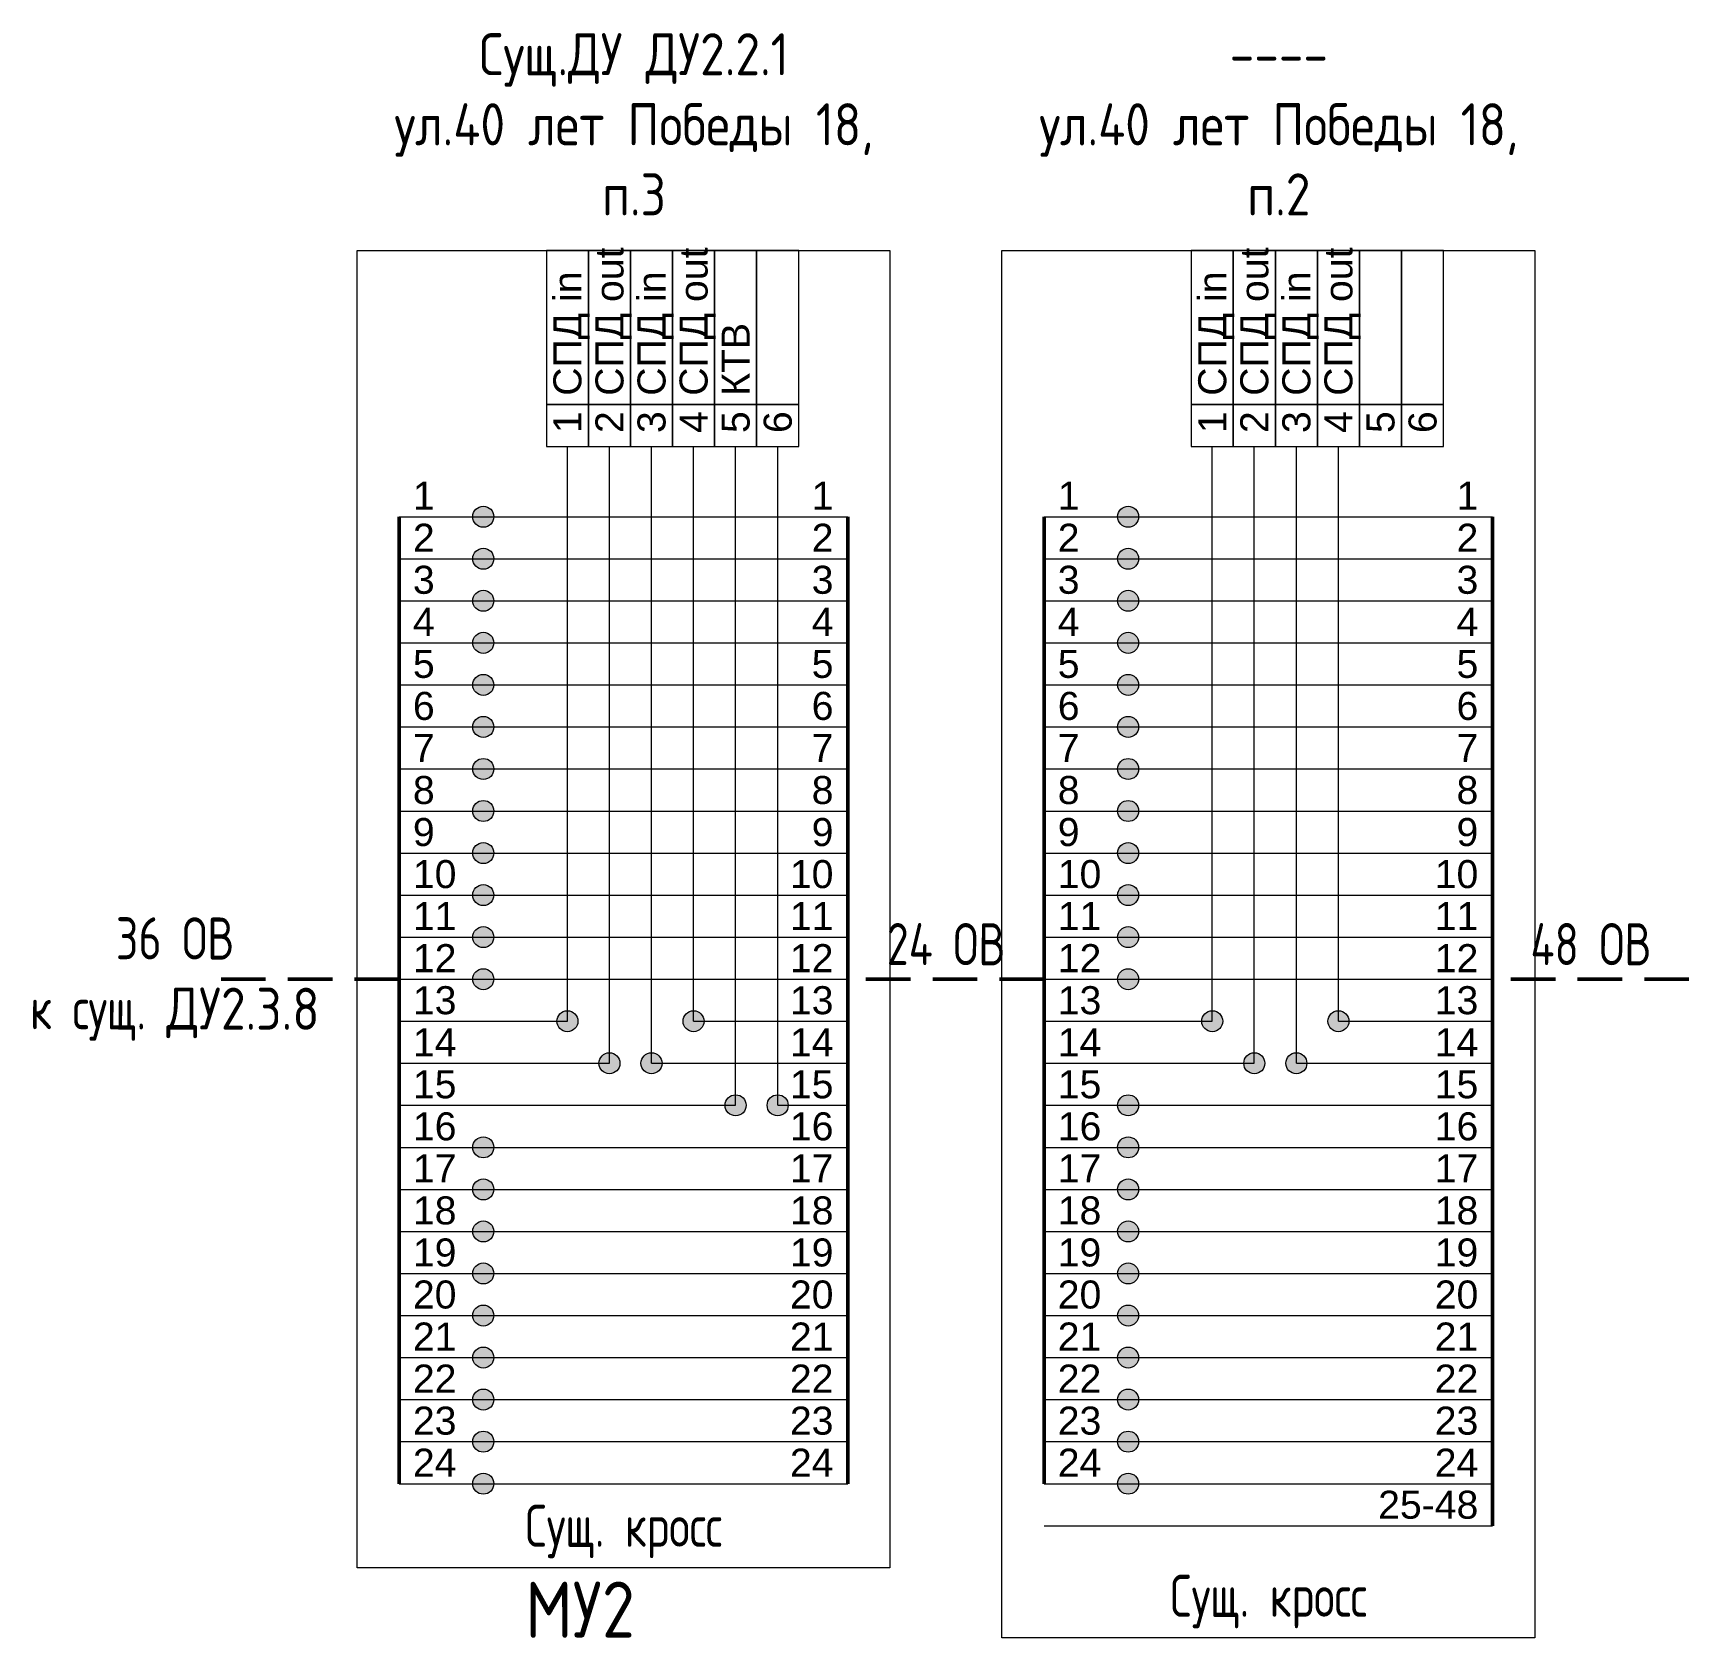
# Model space of a CAD drawing. Header units: millimetres. Extents: x -6680 to 6456, y 1671 to 6150.
# Drawn here: x -2698.1 to -2580, y 4690.7 to 4805.2 of the extents above; entities that cross this region are included whole.
import ezdxf
from ezdxf.enums import TextEntityAlignment as Align

# ---------------------------------------------------------------- set-up
doc = ezdxf.new("R2010")
doc.units = ezdxf.units.MM
doc.linetypes.add('HIDDEN2', pattern=[4.7625, 3.175, -1.5875])
doc.layers.add('ВЭ', color=1, linetype='Continuous')
doc.styles.get("Standard").update_dxf_attribs({"font": 'arial.ttf'})
doc.styles.add('мой', font='GOST_Common.ttf', dxfattribs={"width": 0.9, "height": 3})

msp = doc.modelspace()

# ---------------------------------------------------------------- texts
for s, p in [('СПД out', (-2656, 4779.3)), ('СПД out', (-2656, 4779.3)), ('СПД out', (-2650, 4779.3)), ('СПД out', (-2650, 4779.3)), ('СПД out', (-2610, 4779.3)), ('СПД out', (-2604, 4779.3)), ('СПД in', (-2659, 4779.3)), ('СПД in', (-2659, 4779.3)), ('СПД in', (-2653, 4779.3)), ('СПД in', (-2653, 4779.3)), ('СПД in', (-2613, 4779.3)), ('СПД in', (-2607, 4779.3)), ('КТВ', (-2647, 4779.3)), ('1', (-2659, 4776.64)), ('1', (-2659, 4776.64)), ('2', (-2656, 4776.64)), ('2', (-2656, 4776.64)), ('3', (-2653, 4776.64)), ('3', (-2653, 4776.64)), ('4', (-2650, 4776.64)), ('4', (-2650, 4776.64)), ('5', (-2647, 4776.64)), ('5', (-2647, 4776.64)), ('6', (-2644, 4776.64)), ('6', (-2644, 4776.64)), ('1', (-2613, 4776.64)), ('2', (-2610, 4776.64)), ('3', (-2607, 4776.64)), ('4', (-2604, 4776.64)), ('5', (-2601, 4776.64)), ('6', (-2598, 4776.64))]:
    msp.add_text(s, height=2, rotation=90).set_placement(p)
for s, p in [('1', (-2671.02, 4771.17)), ('1', (-2671.02, 4771.17)), ('1', (-2625.02, 4771.17)), ('2', (-2671.02, 4768.17)), ('2', (-2671.02, 4768.17)), ('2', (-2625.02, 4768.17)), ('3', (-2671.02, 4765.17)), ('3', (-2671.02, 4765.17)), ('3', (-2625.02, 4765.17)), ('4', (-2671.02, 4762.17)), ('4', (-2671.02, 4762.17)), ('4', (-2625.02, 4762.17)), ('5', (-2671.02, 4759.17)), ('5', (-2671.02, 4759.17)), ('5', (-2625.02, 4759.17)), ('6', (-2671.02, 4756.17)), ('6', (-2671.02, 4756.17)), ('6', (-2625.02, 4756.17)), ('7', (-2671.02, 4753.17)), ('7', (-2671.02, 4753.17)), ('7', (-2625.02, 4753.17)), ('8', (-2671.02, 4750.17)), ('8', (-2671.02, 4750.17)), ('8', (-2625.02, 4750.17)), ('9', (-2671.02, 4747.17)), ('9', (-2671.02, 4747.17)), ('9', (-2625.02, 4747.17)), ('10', (-2671.02, 4744.17)), ('10', (-2671.02, 4744.17)), ('10', (-2625.02, 4744.17)), ('11', (-2671.02, 4741.17)), ('11', (-2671.02, 4741.17)), ('11', (-2625.02, 4741.17)), ('12', (-2671.02, 4738.17)), ('12', (-2671.02, 4738.17)), ('12', (-2625.02, 4738.17)), ('13', (-2671.02, 4735.17)), ('13', (-2671.02, 4735.17)), ('13', (-2625.02, 4735.17)), ('14', (-2671.02, 4732.17)), ('14', (-2671.02, 4732.17)), ('14', (-2625.02, 4732.17)), ('15', (-2671.02, 4729.17)), ('15', (-2671.02, 4729.17)), ('15', (-2625.02, 4729.17)), ('16', (-2671.02, 4726.17)), ('16', (-2671.02, 4726.17)), ('16', (-2625.02, 4726.17)), ('17', (-2671.02, 4723.17)), ('17', (-2671.02, 4723.17)), ('17', (-2625.02, 4723.17)), ('18', (-2671.02, 4720.17)), ('18', (-2671.02, 4720.17)), ('18', (-2625.02, 4720.17)), ('19', (-2671.02, 4717.17)), ('19', (-2671.02, 4717.17)), ('19', (-2625.02, 4717.17)), ('20', (-2671.02, 4714.17)), ('20', (-2671.02, 4714.17)), ('20', (-2625.02, 4714.17)), ('21', (-2671.02, 4711.17)), ('21', (-2671.02, 4711.17)), ('21', (-2625.02, 4711.17)), ('22', (-2671.02, 4708.17)), ('22', (-2671.02, 4708.17)), ('22', (-2625.02, 4708.17)), ('23', (-2671.02, 4705.17)), ('23', (-2671.02, 4705.17)), ('23', (-2625.02, 4705.17)), ('24', (-2671.02, 4702.17)), ('24', (-2671.02, 4702.17)), ('24', (-2625.02, 4702.17))]:
    msp.add_text(s, height=2).set_placement(p)
for s, p in [('1', (-2641.02, 4771.17)), ('1', (-2641.02, 4771.17)), ('1', (-2595.02, 4771.17)), ('2', (-2641.02, 4768.17)), ('2', (-2641.02, 4768.17)), ('2', (-2595.02, 4768.17)), ('3', (-2641.02, 4765.17)), ('3', (-2641.02, 4765.17)), ('3', (-2595.02, 4765.17)), ('4', (-2641.02, 4762.17)), ('4', (-2641.02, 4762.17)), ('4', (-2595.02, 4762.17)), ('5', (-2641.02, 4759.17)), ('5', (-2641.02, 4759.17)), ('5', (-2595.02, 4759.17)), ('6', (-2641.02, 4756.17)), ('6', (-2641.02, 4756.17)), ('6', (-2595.02, 4756.17)), ('7', (-2641.02, 4753.17)), ('7', (-2641.02, 4753.17)), ('7', (-2595.02, 4753.17)), ('8', (-2641.02, 4750.17)), ('8', (-2641.02, 4750.17)), ('8', (-2595.02, 4750.17)), ('9', (-2641.02, 4747.17)), ('9', (-2641.02, 4747.17)), ('9', (-2595.02, 4747.17)), ('10', (-2641.02, 4744.17)), ('10', (-2641.02, 4744.17)), ('10', (-2595.02, 4744.17)), ('11', (-2641.02, 4741.17)), ('11', (-2641.02, 4741.17)), ('11', (-2595.02, 4741.17)), ('12', (-2641.02, 4738.17)), ('12', (-2641.02, 4738.17)), ('12', (-2595.02, 4738.17)), ('13', (-2641.02, 4735.17)), ('13', (-2641.02, 4735.17)), ('13', (-2595.02, 4735.17)), ('14', (-2641.02, 4732.17)), ('14', (-2641.02, 4732.17)), ('14', (-2595.02, 4732.17)), ('15', (-2641.02, 4729.17)), ('15', (-2641.02, 4729.17)), ('15', (-2595.02, 4729.17)), ('16', (-2641.02, 4726.17)), ('16', (-2641.02, 4726.17)), ('16', (-2595.02, 4726.17)), ('17', (-2641.02, 4723.17)), ('17', (-2641.02, 4723.17)), ('17', (-2595.02, 4723.17)), ('18', (-2641.02, 4720.17)), ('18', (-2641.02, 4720.17)), ('18', (-2595.02, 4720.17)), ('19', (-2641.02, 4717.17)), ('19', (-2641.02, 4717.17)), ('19', (-2595.02, 4717.17)), ('20', (-2641.02, 4714.17)), ('20', (-2641.02, 4714.17)), ('20', (-2595.02, 4714.17)), ('21', (-2641.02, 4711.17)), ('21', (-2641.02, 4711.17)), ('21', (-2595.02, 4711.17)), ('22', (-2641.02, 4708.17)), ('22', (-2641.02, 4708.17)), ('22', (-2595.02, 4708.17)), ('23', (-2641.02, 4705.17)), ('23', (-2641.02, 4705.17)), ('23', (-2595.02, 4705.17)), ('24', (-2641.02, 4702.17)), ('24', (-2641.02, 4702.17)), ('24', (-2595.02, 4702.17)), ('25-48', (-2595.02, 4699.17))]:
    msp.add_text(s, height=2).set_placement(p, align=Align.RIGHT)
at = {"style": 'мой', "width": 0.8}
for p in [(-2656, 4698.67), (-2610, 4693.67)]:
    msp.add_text('Сущ. кросс', height=3, dxfattribs=at).set_placement(p, align=Align.MIDDLE_CENTER)
at = {"color": 7, "linetype": 'Continuous', "lineweight": 20, "style": 'мой', "width": 0.9}
msp.add_text('МУ2 ', height=4, rotation=0.1384, dxfattribs=at).set_placement((-2663, 4690.67))
at = {"color": 7, "linetype": 'Continuous', "lineweight": 15, "char_height": 3, "width": 38, "attachment_point": 8, "style": 'мой'}
for s, insert in [('Сущ.ДУ ДУ2.2.1\\Pул.40 лет Победы 18, п.3', (-2655.25, 4792.17)), ('----\\Pул.40 лет Победы 18, п.2', (-2609.25, 4792.17))]:
    msp.add_mtext(s, dxfattribs=dict(at, insert=insert))
at = {"color": 7, "char_height": 3, "attachment_point": 5, "rotation": 359.8616, "style": 'мой'}
for s, width, insert in [('{\\W0.8;36 ОВ \\Pк сущ. }ДУ2.3.8', 22.7788, (-2688, 4737.67)), ('{\\W0.8;24 ОВ\\P }', 12.199, (-2633, 4737.67)), ('{\\W0.8;48 ОВ\\P }', 12.199, (-2587, 4737.67))]:
    msp.add_mtext_dynamic_manual_height_columns(s, width=width, gutter_width=12.5, heights=[0], dxfattribs=dict(at, insert=insert))

# ---------------------------------------------------------------- blocks, each defined once
blk = doc.blocks.new('*U293')
at = {"color": 7, "lineweight": 20}
blk.add_lwpolyline([(-10, 0), (-7, 0)], dxfattribs=at)
blk = doc.blocks.new('*U296')
at = {"color": 0, "linetype": 'ByBlock', "lineweight": -2, "transparency": 16777216}
for p in [(0, 0), (0, -3), (0, -6), (0, -9), (0, -12), (0, -15)]:
    blk.add_blockref('*U293', p, dxfattribs=at)
blk = doc.blocks.new('*U291')
at = {"color": 7, "lineweight": 20}
for points in [[(-1.5, -3.5), (1.5, -3.5), (1.5, 7.5), (-1.5, 7.5)], [(-1.5, -6.5), (1.5, -6.5), (1.5, -3.5), (-1.5, -3.5)]]:
    blk.add_lwpolyline(points, close=True, dxfattribs=at)
blk = doc.blocks.new('*U292')
at = {"color": 0, "linetype": 'ByBlock', "lineweight": -2, "transparency": 16777216}
for p in [(0, 0), (3, 0), (6, 0), (9, 0), (12, 0), (15, 0)]:
    blk.add_blockref('*U291', p, dxfattribs=at)
blk = doc.blocks.new('*U294')
at = {"color": 7, "lineweight": 20}
blk.add_lwpolyline([(-13, 0), (19, 0)], dxfattribs=at)
blk = doc.blocks.new('*U295')
at = {"color": 0, "linetype": 'ByBlock', "lineweight": -2, "transparency": 16777216}
for p in [(0, 0), (0, -3), (0, -6), (0, -9), (0, -12), (0, -15), (0, -18), (0, -21), (0, -24), (0, -27), (0, -30), (0, -33)]:
    blk.add_blockref('*U294', p, dxfattribs=at)
blk = doc.blocks.new('*U297')
at = {"color": 7, "lineweight": 20}
blk.add_lwpolyline([(-10, 0), (-7, 0)], dxfattribs=at)
blk = doc.blocks.new('*U300')
at = {"color": 0, "linetype": 'ByBlock', "lineweight": -2, "transparency": 16777216}
for p in [(0, 0), (0, -3), (0, -6), (0, -9)]:
    blk.add_blockref('*U297', p, dxfattribs=at)
blk = doc.blocks.new('*U303')
at = {"color": 7, "lineweight": 20}
for points in [[(-1.5, -3.5), (1.5, -3.5), (1.5, 7.5), (-1.5, 7.5)], [(-1.5, -6.5), (1.5, -6.5), (1.5, -3.5), (-1.5, -3.5)]]:
    blk.add_lwpolyline(points, close=True, dxfattribs=at)
blk = doc.blocks.new('*U304')
at = {"color": 0, "linetype": 'ByBlock', "lineweight": -2, "transparency": 16777216}
for p in [(0, 0), (3, 0), (6, 0), (9, 0), (12, 0), (15, 0)]:
    blk.add_blockref('*U303', p, dxfattribs=at)
blk = doc.blocks.new('*U298')
at = {"color": 7, "lineweight": 20}
blk.add_lwpolyline([(-13, 0), (19, 0)], dxfattribs=at)
blk = doc.blocks.new('*U299')
at = {"color": 0, "linetype": 'ByBlock', "lineweight": -2, "transparency": 16777216}
for p in [(0, 0), (0, -3), (0, -6), (0, -9), (0, -12), (0, -15), (0, -18), (0, -21), (0, -24), (0, -27), (0, -30), (0, -33)]:
    blk.add_blockref('*U298', p, dxfattribs=at)
blk = doc.blocks.new('*U301')
at = {"color": 7, "lineweight": 20}
blk.add_lwpolyline([(-13, 0), (19, 0)], dxfattribs=at)
blk = doc.blocks.new('*U302')
at = {"color": 0, "linetype": 'ByBlock', "lineweight": -2, "transparency": 16777216}
for p in [(0, 0), (0, -3), (0, -6), (0, -9), (0, -12), (0, -15), (0, -18), (0, -21), (0, -24), (0, -27), (0, -30)]:
    blk.add_blockref('*U301', p, dxfattribs=at)
blk = doc.blocks.new('Сварка')
at = {"linetype": 'Continuous', "lineweight": 30, "true_color": 0xffffff}
h = blk.add_hatch(color=7, dxfattribs=at)
h.dxf.hatch_style = 1
h.paths.add_polyline_path([(1, 0, 1), (-1, 0, 1)])
at = {"color": 7, "linetype": 'Continuous', "lineweight": 20}
blk.add_circle((0, 0), 1, dxfattribs=at)
blk = doc.blocks.new('*U281')
at = {"color": 7, "lineweight": 20}
blk.add_lwpolyline([(-13, 0), (19, 0)], dxfattribs=at)
blk = doc.blocks.new('*U282')
at = {"color": 0, "linetype": 'ByBlock', "lineweight": -2, "transparency": 16777216}
for p in [(0, 0), (0, -3), (0, -6), (0, -9), (0, -12), (0, -15), (0, -18), (0, -21)]:
    blk.add_blockref('*U281', p, dxfattribs=at)
blk = doc.blocks.new('*U285')
at = {"color": 7, "lineweight": 20}
blk.add_lwpolyline([(-10, 0), (-7, 0)], dxfattribs=at)
blk = doc.blocks.new('*U288')
at = {"color": 0, "linetype": 'ByBlock', "lineweight": -2, "transparency": 16777216}
for p in [(0, 0), (0, -3), (0, -6), (0, -9)]:
    blk.add_blockref('*U285', p, dxfattribs=at)
blk = doc.blocks.new('*U283')
at = {"color": 7, "lineweight": 20}
for points in [[(-1.5, -3.5), (1.5, -3.5), (1.5, 7.5), (-1.5, 7.5)], [(-1.5, -6.5), (1.5, -6.5), (1.5, -3.5), (-1.5, -3.5)]]:
    blk.add_lwpolyline(points, close=True, dxfattribs=at)
blk = doc.blocks.new('*U284')
at = {"color": 0, "linetype": 'ByBlock', "lineweight": -2, "transparency": 16777216}
for p in [(0, 0), (3, 0), (6, 0), (9, 0), (12, 0), (15, 0)]:
    blk.add_blockref('*U283', p, dxfattribs=at)
blk = doc.blocks.new('*U286')
at = {"color": 7, "lineweight": 20}
blk.add_lwpolyline([(-13, 0), (19, 0)], dxfattribs=at)
blk = doc.blocks.new('*U287')
at = {"color": 0, "linetype": 'ByBlock', "lineweight": -2, "transparency": 16777216}
for p in [(0, 0), (0, -3), (0, -6), (0, -9), (0, -12), (0, -15), (0, -18), (0, -21), (0, -24), (0, -27), (0, -30), (0, -33)]:
    blk.add_blockref('*U286', p, dxfattribs=at)
blk = doc.blocks.new('*U289')
at = {"color": 7, "lineweight": 20}
blk.add_lwpolyline([(-13, 0), (19, 0)], dxfattribs=at)
blk = doc.blocks.new('*U290')
at = {"color": 0, "linetype": 'ByBlock', "lineweight": -2, "transparency": 16777216}
for p in [(0, 0), (0, -3), (0, -6), (0, -9), (0, -12), (0, -15), (0, -18), (0, -21), (0, -24)]:
    blk.add_blockref('*U289', p, dxfattribs=at)
blk = doc.blocks.new('*U221')
at = {"layer": 'ВЭ', "color": 250, "linetype": 'ByBlock', "lineweight": 18}
blk.add_lwpolyline([(-105, -148.5), (105, -148.5), (105, 148.5), (-105, 148.5), (-105, -148.5)], dxfattribs=at)
blk = doc.blocks.new('*U222')
at = {"layer": 'Defpoints', "color": 0, "linetype": 'ByBlock', "lineweight": -2, "transparency": 16777216}
for p in [(0, 0), (242, 0), (484, 0), (726, 0), (968, 0), (1210, 0), (1452, 0), (1694, 0), (1936, 0), (2178, 0), (2420, 0), (2662, 0), (2904, 0), (3146, 0), (3388, 0), (3630, 0), (3872, 0), (4114, 0), (4356, 0), (4598, 0), (0, -329), (242, -329), (484, -329), (726, -329), (968, -329), (1210, -329), (1452, -329), (1694, -329), (1936, -329), (2178, -329), (2420, -329), (2662, -329), (2904, -329), (3146, -329), (3388, -329), (3630, -329), (3872, -329), (4114, -329), (4356, -329), (4598, -329), (0, -658), (242, -658), (484, -658), (726, -658), (968, -658), (1210, -658), (1452, -658), (1694, -658), (1936, -658), (2178, -658), (2420, -658), (2662, -658), (2904, -658), (3146, -658), (3388, -658), (3630, -658), (3872, -658), (4114, -658), (4356, -658), (4598, -658), (0, -987), (242, -987), (484, -987), (726, -987), (968, -987), (1210, -987), (1452, -987), (1694, -987), (1936, -987), (2178, -987), (2420, -987), (2662, -987), (2904, -987), (3146, -987), (3388, -987), (3630, -987), (3872, -987), (4114, -987), (4356, -987), (4598, -987), (0, -1316), (242, -1316), (484, -1316), (726, -1316), (968, -1316), (1210, -1316), (1452, -1316), (1694, -1316), (1936, -1316), (2178, -1316), (2420, -1316), (2662, -1316), (2904, -1316), (3146, -1316), (3388, -1316), (3630, -1316), (3872, -1316), (4114, -1316), (4356, -1316), (4598, -1316), (0, -1645), (242, -1645), (484, -1645), (726, -1645), (968, -1645), (1210, -1645), (1452, -1645), (1694, -1645), (1936, -1645), (2178, -1645), (2420, -1645), (2662, -1645), (2904, -1645), (3146, -1645), (3388, -1645), (3630, -1645), (3872, -1645), (4114, -1645), (4356, -1645), (4598, -1645), (0, -1974), (242, -1974), (484, -1974), (726, -1974), (968, -1974), (1210, -1974), (1452, -1974), (1694, -1974), (1936, -1974), (2178, -1974), (2420, -1974), (2662, -1974), (2904, -1974), (3146, -1974), (3388, -1974), (3630, -1974), (3872, -1974), (4114, -1974), (4356, -1974), (4598, -1974)]:
    blk.add_blockref('*U221', p, dxfattribs=at)

# ---------------------------------------------------------------- linework, layer by layer
at = {"color": 7, "lineweight": 20}
for points in [[(-2675, 4789.67), (-2637, 4789.67), (-2637, 4695.67), (-2675, 4695.67)], [(-2629, 4789.67), (-2591, 4789.67), (-2591, 4690.67), (-2629, 4690.67)]]:
    msp.add_lwpolyline(points, close=True, dxfattribs=at)
for points in [[(-2660, 4734.67), (-2660, 4772.67)], [(-2660, 4734.67), (-2660, 4772.67)], [(-2657, 4731.67), (-2657, 4772.67)], [(-2657, 4731.67), (-2657, 4772.67)], [(-2654, 4731.67), (-2654, 4772.67)], [(-2654, 4731.67), (-2654, 4772.67)], [(-2651, 4734.67), (-2651, 4772.67)], [(-2651, 4734.67), (-2651, 4772.67)], [(-2648, 4728.67), (-2648, 4772.67)], [(-2645, 4728.67), (-2645, 4772.67)], [(-2614, 4734.67), (-2614, 4772.67)], [(-2611, 4731.67), (-2611, 4772.67)], [(-2608, 4731.67), (-2608, 4772.67)], [(-2605, 4734.67), (-2605, 4772.67)]]:
    msp.add_lwpolyline(points, dxfattribs=at)
at = {"color": 7, "lineweight": 50}
for points in [[(-2672, 4770.67), (-2672, 4701.67)], [(-2640, 4770.67), (-2640, 4701.67)], [(-2640, 4770.67), (-2640, 4701.67)], [(-2626, 4770.67), (-2626, 4701.67)], [(-2594, 4770.67), (-2594, 4698.67)]]:
    msp.add_lwpolyline(points, dxfattribs=at)
at = {"color": 7, "linetype": 'HIDDEN2', "lineweight": 50}
for points in [[(-2672, 4737.67), (-2685, 4737.67)], [(-2626, 4737.67), (-2640, 4737.67)]]:
    msp.add_lwpolyline(points, dxfattribs=at)
at = {"color": 5, "linetype": 'HIDDEN2', "lineweight": 50}
msp.add_lwpolyline([(-2580, 4737.67), (-2594, 4737.67)], dxfattribs=at)
at = {"color": 7, "linetype": 'Continuous', "lineweight": 15}
for points in [[(-2672, 4734.67), (-2660, 4734.67)], [(-2672, 4734.67), (-2660, 4734.67)], [(-2651, 4734.67), (-2640, 4734.67)], [(-2651, 4734.67), (-2640, 4734.67)], [(-2626, 4734.67), (-2614, 4734.67)], [(-2605, 4734.67), (-2594, 4734.67)], [(-2672, 4731.67), (-2657, 4731.67)], [(-2672, 4731.67), (-2657, 4731.67)], [(-2654, 4731.67), (-2640, 4731.67)], [(-2654, 4731.67), (-2640, 4731.67)], [(-2626, 4731.67), (-2611, 4731.67)], [(-2608, 4731.67), (-2594, 4731.67)], [(-2672, 4728.67), (-2648, 4728.67)], [(-2645, 4728.67), (-2640, 4728.67)]]:
    msp.add_lwpolyline(points, dxfattribs=at)

# ---------------------------------------------------------------- block references
for name, p in [('*U292', (-2660, 4782.17)), ('*U284', (-2660, 4782.17)), ('*U304', (-2614, 4782.17))]:
    msp.add_blockref(name, p, dxfattribs=at)
at = {"color": 7, "lineweight": 20, "rotation": 90}
for name, p in [('*U296', (-2660, 4782.67)), ('*U288', (-2660, 4782.67)), ('*U300', (-2614, 4782.67))]:
    msp.add_blockref(name, p, dxfattribs=at)
at = {"color": 7, "lineweight": 20}
for name, p in [('*U295', (-2659, 4770.67)), ('*U287', (-2659, 4770.67)), ('*U299', (-2613, 4770.67)), ('*U302', (-2613, 4728.67)), ('*U290', (-2659, 4725.67)), ('*U282', (-2659, 4722.67))]:
    msp.add_blockref(name, p, dxfattribs=at)
at = {"color": 7, "lineweight": 20, "xscale": 0.75, "yscale": 0.75, "zscale": 0.75}
for p in [(-2666, 4770.67), (-2666, 4770.67), (-2620, 4770.67), (-2666, 4767.67), (-2666, 4767.67), (-2620, 4767.67), (-2666, 4764.67), (-2666, 4764.67), (-2620, 4764.67), (-2666, 4761.67), (-2666, 4761.67), (-2620, 4761.67), (-2666, 4758.67), (-2666, 4758.67), (-2620, 4758.67), (-2666, 4755.67), (-2666, 4755.67), (-2620, 4755.67), (-2666, 4752.67), (-2666, 4752.67), (-2620, 4752.67), (-2666, 4749.67), (-2666, 4749.67), (-2620, 4749.67), (-2666, 4746.67), (-2666, 4746.67), (-2620, 4746.67), (-2666, 4743.67), (-2666, 4743.67), (-2620, 4743.67), (-2666, 4740.67), (-2666, 4740.67), (-2620, 4740.67), (-2666, 4737.67), (-2666, 4737.67), (-2620, 4737.67), (-2660, 4734.67), (-2660, 4734.67), (-2651, 4734.67), (-2651, 4734.67), (-2614, 4734.67), (-2605, 4734.67), (-2657, 4731.67), (-2657, 4731.67), (-2654, 4731.67), (-2654, 4731.67), (-2611, 4731.67), (-2608, 4731.67), (-2648, 4728.67), (-2645, 4728.67), (-2620, 4728.67), (-2666, 4725.67), (-2666, 4725.67), (-2620, 4725.67), (-2666, 4722.67), (-2666, 4722.67), (-2620, 4722.67), (-2666, 4719.67), (-2666, 4719.67), (-2620, 4719.67), (-2666, 4716.67), (-2666, 4716.67), (-2620, 4716.67), (-2666, 4713.67), (-2666, 4713.67), (-2620, 4713.67), (-2666, 4710.67), (-2666, 4710.67), (-2620, 4710.67), (-2666, 4707.67), (-2666, 4707.67), (-2620, 4707.67), (-2666, 4704.67), (-2666, 4704.67), (-2620, 4704.67), (-2666, 4701.67), (-2666, 4701.67), (-2620, 4701.67)]:
    msp.add_blockref('Сварка', p, dxfattribs=at)
at = {"layer": 'Defpoints'}
msp.add_blockref('*U222', (-3358, 6001.5), dxfattribs=at)

msp.set_redraw_order([(e.dxf.handle, doc.entitydb.next_handle()) for e in msp.query("TEXT MTEXT ATTDEF DIMENSION ARC_DIMENSION")])  # texts and dimensions are drawn at this point

doc.saveas('drawing.dxf')
